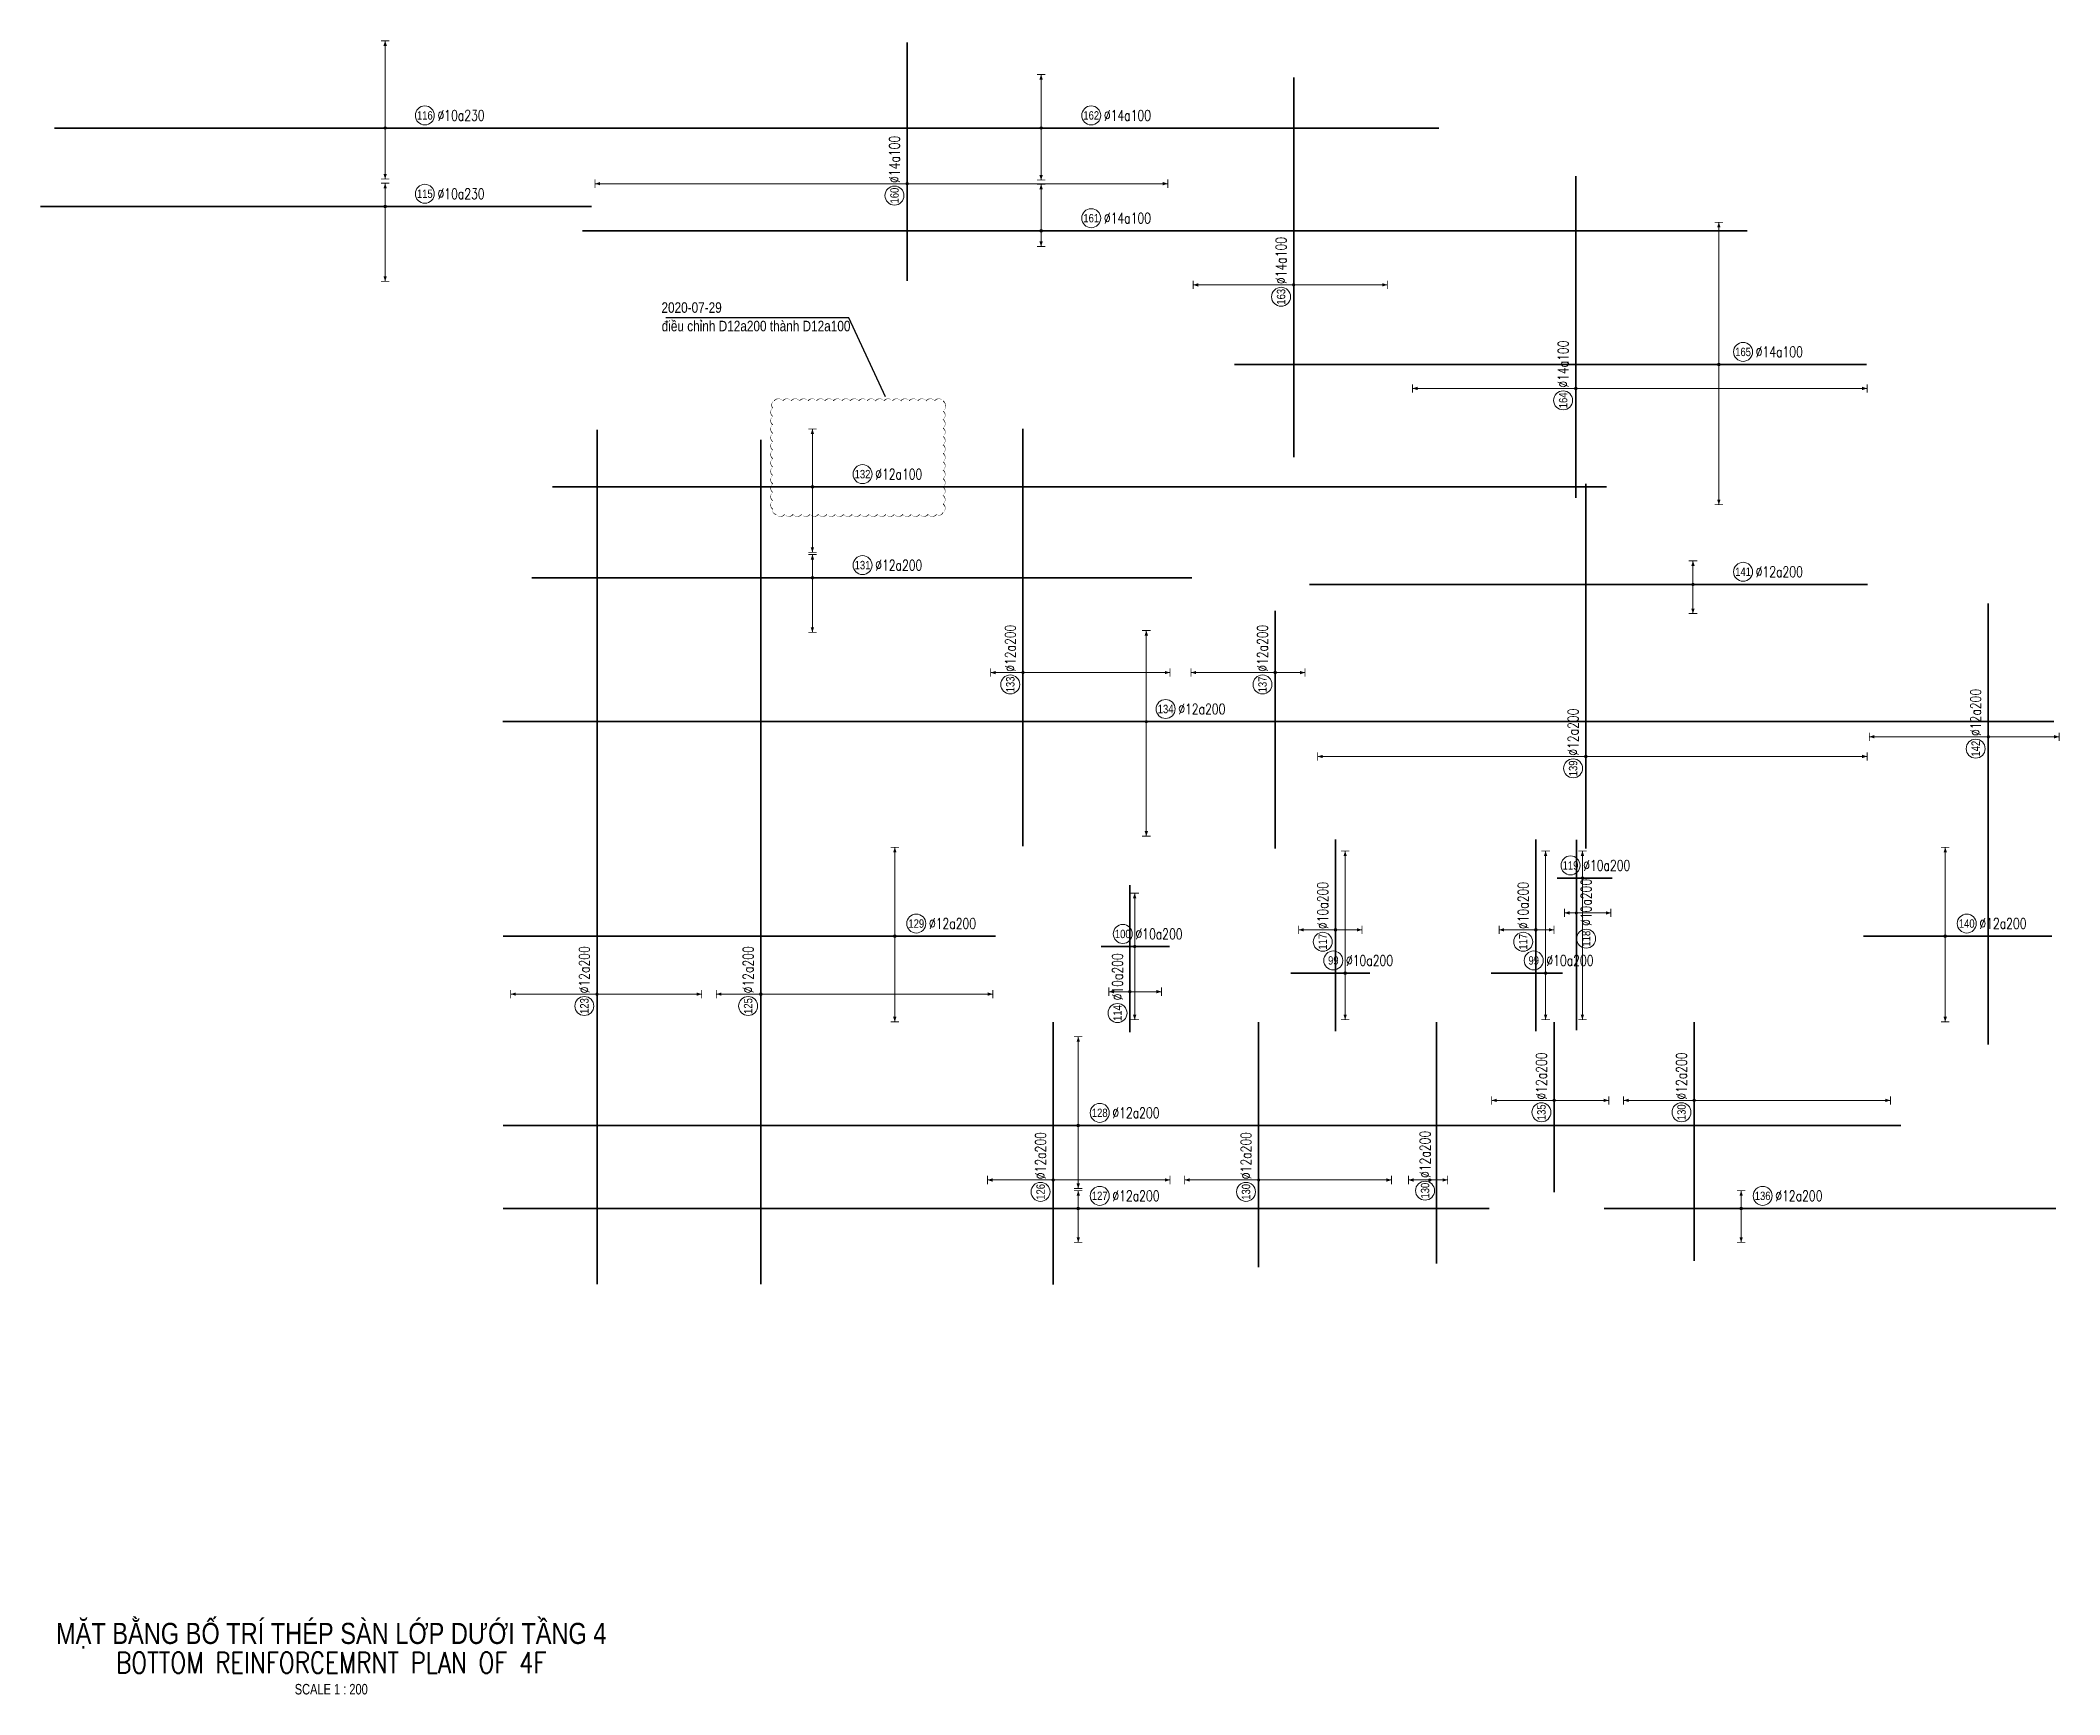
# Model space of a CAD drawing. Header units: millimetres. Extents: x -24156 to 1128921, y -12387 to 212709.
# Drawn here: x 346706 to 442420, y -12290 to 66120 of the extents above; entities that cross this region are included whole.
import ezdxf
from ezdxf.enums import TextEntityAlignment as Align

# ---------------------------------------------------------------- set-up
doc = ezdxf.new("R2010")
doc.units = ezdxf.units.MM
doc.header["$MEASUREMENT"] = 0
doc.layers.add('2020-07-29', color=1, linetype='Continuous', plot=False)
for name, color, linetype, lineweight in [('NDC_S_ANNO', 7, 'Continuous', 20), ('NDC_S_DIM', 1, 'Continuous', 9), ('NDC_S_ENG TITLE', 3, 'Continuous', 20), ('NDC_S_REBAR', 4, 'Continuous', 35), ('NDC_S_TEXT SYMBOL', 7, 'Continuous', 20), ('NDC_S_VN TEXT', 7, 'Continuous', 20), ('NDC_S_VN TITLE', 6, 'Continuous', 35)]:
    doc.layers.add(name, color=color, linetype=linetype, lineweight=lineweight)
doc.styles.add('ARIAL', font='arial.ttf', dxfattribs={"width": 0.8})
doc.styles.add('NDC_ANNO', font='', dxfattribs={"width": 0.8})
doc.styles.add('NDC_EN TXT', font='romans.shx', dxfattribs={"width": 0.8})
doc.styles.add('NDC_ROMANS', font='romans.shx', dxfattribs={"width": 0.8})
doc.styles.add('NDC_VIE TXT', font='arial.ttf', dxfattribs={"width": 0.8})
doc.styles.get('NDC_ANNO').set_extended_font_data('Dotum')

msp = doc.modelspace()

# ---------------------------------------------------------------- texts
at = {"layer": '2020-07-29', "style": 'NDC_VIE TXT', "width": 0.8}
for s, p in [('2020-07-29 ', (376146.1, 53206)), ('điều chỉnh D12a200 thành D12a100', (376156.7, 52330))]:
    msp.add_text(s, height=500, dxfattribs=at).set_placement(p)

# ---------------------------------------------------------------- blocks, each defined once
blk = doc.blocks.new('*U86')
h = blk.add_hatch(color=6)
edge = h.paths.add_edge_path()
edge.add_arc((-2.99, 0), 0.3, 0, 360)
at = {"layer": 'NDC_S_DIM', "color": 8}
for q in [(-2.99, 4.24), (-2.99, -8.01)]:
    blk.add_line((-2.99, 0), q, dxfattribs=at)
for points in [[(-3.99, 4.24, 0.2, 0.2, 0), (-1.99, 4.24, 0, 0, 0)], [(-3.99, -8.01, 0.2, 0.2, 0), (-1.99, -8.01, 0, 0, 0)]]:
    blk.add_lwpolyline(points, format="xyseb", dxfattribs=at)
at = {"layer": 'NDC_S_DIM'}
blk.add_circle((2.1, 3), 2.25, dxfattribs=at)
at = {"layer": 'NDC_S_DIM', "color": 6}
blk.add_circle((-2.99, 0), 0.3, dxfattribs=at)
at = {"layer": 'NDC_S_DIM', "color": 8}
for points in [[(-3.39, 3.04), (-2.99, 4.24), (-2.59, 3.04)], [(-3.39, -6.81), (-2.99, -8.01), (-2.59, -6.81)]]:
    blk.add_solid(points, dxfattribs=at)
at = {"layer": 'NDC_S_REBAR'}
for p, q in [((0, 0), (-139.3, 0)), ((-139.3, 0), (-139.3, 0)), ((0, 0), (94.4, 0)), ((94.4, 0), (94.4, 0)), ((94.4, 0), (94.4, 0)), ((-139.3, 0), (-139.3, 0))]:
    blk.add_line(p, q, dxfattribs=at)
at = {"layer": 'NDC_S_VN TEXT', "style": 'ARIAL', "width": 0.8}
blk.add_attdef('KHT', text='', height=2, dxfattribs=at).set_placement((2.1, 3), align=Align.MIDDLE_CENTER)
at = {"layer": 'NDC_S_VN TEXT', "color": 3, "style": 'NDC_ROMANS', "width": 0.75}
blk.add_attdef('DKT', (5.1, 1.75), '', height=2.5, dxfattribs=at)
blk = doc.blocks.new('*U85')
h = blk.add_hatch(color=6)
edge = h.paths.add_edge_path()
edge.add_arc((-2.99, 0), 0.3, 0, 360)
at = {"layer": 'NDC_S_DIM', "color": 8}
for q in [(-2.99, 4.24), (-2.99, -8.01)]:
    blk.add_line((-2.99, 0), q, dxfattribs=at)
for points in [[(-3.99, 4.24, 0.2, 0.2, 0), (-1.99, 4.24, 0, 0, 0)], [(-3.99, -8.01, 0.2, 0.2, 0), (-1.99, -8.01, 0, 0, 0)]]:
    blk.add_lwpolyline(points, format="xyseb", dxfattribs=at)
at = {"layer": 'NDC_S_DIM'}
blk.add_circle((2.1, 3), 2.25, dxfattribs=at)
at = {"layer": 'NDC_S_DIM', "color": 6}
blk.add_circle((-2.99, 0), 0.3, dxfattribs=at)
at = {"layer": 'NDC_S_DIM', "color": 8}
for points in [[(-3.39, 3.04), (-2.99, 4.24), (-2.59, 3.04)], [(-3.39, -6.81), (-2.99, -8.01), (-2.59, -6.81)]]:
    blk.add_solid(points, dxfattribs=at)
at = {"layer": 'NDC_S_REBAR'}
for p, q in [((0, 0), (-35.44, 0)), ((-35.44, 0), (-35.44, 0)), ((0, 0), (60.98, 0)), ((60.98, 0), (60.98, 0)), ((60.98, 0), (71.58, 0)), ((-35.44, 0), (-35.44, 0))]:
    blk.add_line(p, q, dxfattribs=at)
at = {"layer": 'NDC_S_VN TEXT', "style": 'ARIAL', "width": 0.8}
blk.add_attdef('KHT', text='', height=2, dxfattribs=at).set_placement((2.1, 3), align=Align.MIDDLE_CENTER)
at = {"layer": 'NDC_S_VN TEXT', "color": 3, "style": 'NDC_ROMANS', "width": 0.75}
blk.add_attdef('DKT', (5.1, 1.75), '', height=2.5, dxfattribs=at)
blk = doc.blocks.new('*U84')
h = blk.add_hatch(color=6)
edge = h.paths.add_edge_path()
edge.add_arc((-2.99, 0), 0.3, 0, 360)
at = {"layer": 'NDC_S_DIM', "color": 8}
for q in [(-2.99, 21.07), (-2.99, -14.93)]:
    blk.add_line((-2.99, 0), q, dxfattribs=at)
for points in [[(-3.99, 21.07, 0.2, 0.2, 0), (-1.99, 21.07, 0, 0, 0)], [(-3.99, -14.93, 0.2, 0.2, 0), (-1.99, -14.93, 0, 0, 0)]]:
    blk.add_lwpolyline(points, format="xyseb", dxfattribs=at)
at = {"layer": 'NDC_S_DIM'}
blk.add_circle((2.1, 3), 2.25, dxfattribs=at)
at = {"layer": 'NDC_S_DIM', "color": 6}
blk.add_circle((-2.99, 0), 0.3, dxfattribs=at)
at = {"layer": 'NDC_S_DIM', "color": 8}
for points in [[(-3.39, 19.87), (-2.99, 21.07), (-2.59, 19.87)], [(-3.39, -13.73), (-2.99, -14.93), (-2.59, -13.73)]]:
    blk.add_solid(points, dxfattribs=at)
at = {"layer": 'NDC_S_REBAR'}
for p, q in [((0, 0), (-139.3, 0)), ((-139.3, 0), (-139.3, 0)), ((0, 0), (192, 0)), ((192, 0), (192, 0)), ((192, 0), (192, 0)), ((-139.3, 0), (-139.3, 0))]:
    blk.add_line(p, q, dxfattribs=at)
at = {"layer": 'NDC_S_VN TEXT', "style": 'ARIAL', "width": 0.8}
blk.add_attdef('KHT', text='', height=2, dxfattribs=at).set_placement((2.1, 3), align=Align.MIDDLE_CENTER)
at = {"layer": 'NDC_S_VN TEXT', "color": 3, "style": 'NDC_ROMANS', "width": 0.75}
blk.add_attdef('DKT', (5.1, 1.75), '', height=2.5, dxfattribs=at)
blk = doc.blocks.new('*U83')
h = blk.add_hatch(color=6)
edge = h.paths.add_edge_path()
edge.add_arc((-2.99, 0), 0.3, 0, 360)
at = {"layer": 'NDC_S_DIM', "color": 8}
for q in [(-2.99, 21.07), (-2.99, -20.29)]:
    blk.add_line((-2.99, 0), q, dxfattribs=at)
for points in [[(-3.99, 21.07, 0.2, 0.2, 0), (-1.99, 21.07, 0, 0, 0)], [(-3.99, -20.29, 0.2, 0.2, 0), (-1.99, -20.29, 0, 0, 0)]]:
    blk.add_lwpolyline(points, format="xyseb", dxfattribs=at)
at = {"layer": 'NDC_S_DIM'}
blk.add_circle((2.1, 3), 2.25, dxfattribs=at)
at = {"layer": 'NDC_S_DIM', "color": 6}
blk.add_circle((-2.99, 0), 0.3, dxfattribs=at)
at = {"layer": 'NDC_S_DIM', "color": 8}
for points in [[(-3.39, 19.87), (-2.99, 21.07), (-2.59, 19.87)], [(-3.39, -19.09), (-2.99, -20.29), (-2.59, -19.09)]]:
    blk.add_solid(points, dxfattribs=at)
at = {"layer": 'NDC_S_REBAR'}
for p, q in [((0, 0), (-95.85, 0)), ((-95.85, 0), (-95.85, 0)), ((0, 0), (20.87, 0)), ((20.87, 0), (20.87, 0)), ((20.87, 0), (20.87, 0)), ((-95.85, 0), (-95.85, 0))]:
    blk.add_line(p, q, dxfattribs=at)
at = {"layer": 'NDC_S_VN TEXT', "style": 'ARIAL', "width": 0.8}
blk.add_attdef('KHT', text='', height=2, dxfattribs=at).set_placement((2.1, 3), align=Align.MIDDLE_CENTER)
at = {"layer": 'NDC_S_VN TEXT', "color": 3, "style": 'NDC_ROMANS', "width": 0.75}
blk.add_attdef('DKT', (5.1, 1.75), '', height=2.5, dxfattribs=at)
blk = doc.blocks.new('*U82')
h = blk.add_hatch(color=6)
edge = h.paths.add_edge_path()
edge.add_arc((-2.99, 0), 0.3, 0, 360)
at = {"layer": 'NDC_S_DIM', "color": 8}
for q in [(-2.99, 21.07), (-2.99, -20.29)]:
    blk.add_line((-2.99, 0), q, dxfattribs=at)
for points in [[(-3.99, 21.07, 0.2, 0.2, 0), (-1.99, 21.07, 0, 0, 0)], [(-3.99, -20.29, 0.2, 0.2, 0), (-1.99, -20.29, 0, 0, 0)]]:
    blk.add_lwpolyline(points, format="xyseb", dxfattribs=at)
at = {"layer": 'NDC_S_DIM'}
blk.add_circle((2.1, 3), 2.25, dxfattribs=at)
at = {"layer": 'NDC_S_DIM', "color": 6}
blk.add_circle((-2.99, 0), 0.3, dxfattribs=at)
at = {"layer": 'NDC_S_DIM', "color": 8}
for points in [[(-3.39, 19.87), (-2.99, 21.07), (-2.59, 19.87)], [(-3.39, -19.09), (-2.99, -20.29), (-2.59, -19.09)]]:
    blk.add_solid(points, dxfattribs=at)
at = {"layer": 'NDC_S_REBAR'}
for p, q in [((0, 0), (-22.33, 0)), ((-22.33, 0), (-22.33, 0)), ((0, 0), (22.31, 0)), ((22.31, 0), (22.31, 0)), ((22.31, 0), (22.31, 0)), ((-22.33, 0), (-22.33, 0))]:
    blk.add_line(p, q, dxfattribs=at)
at = {"layer": 'NDC_S_VN TEXT', "style": 'ARIAL', "width": 0.8}
blk.add_attdef('KHT', text='', height=2, dxfattribs=at).set_placement((2.1, 3), align=Align.MIDDLE_CENTER)
at = {"layer": 'NDC_S_VN TEXT', "color": 3, "style": 'NDC_ROMANS', "width": 0.75}
blk.add_attdef('DKT', (5.1, 1.75), '', height=2.5, dxfattribs=at)
blk = doc.blocks.new('*U81')
h = blk.add_hatch(color=6)
edge = h.paths.add_edge_path()
edge.add_arc((-2.48, 0), 0.3, 0, 360)
at = {"layer": 'NDC_S_DIM', "color": 8}
for q in [(-2.48, 21.61), (-2.48, -27.14)]:
    blk.add_line((-2.48, 0), q, dxfattribs=at)
for points in [[(-3.48, 21.61, 0.2, 0.2, 0), (-1.48, 21.61, 0, 0, 0)], [(-3.48, -27.14, 0.2, 0.2, 0), (-1.48, -27.14, 0, 0, 0)]]:
    blk.add_lwpolyline(points, format="xyseb", dxfattribs=at)
at = {"layer": 'NDC_S_DIM'}
blk.add_circle((2.1, 3), 2.25, dxfattribs=at)
at = {"layer": 'NDC_S_DIM', "color": 6}
blk.add_circle((-2.48, 0), 0.3, dxfattribs=at)
at = {"layer": 'NDC_S_DIM', "color": 8}
for points in [[(-2.88, 20.41), (-2.48, 21.61), (-2.08, 20.41)], [(-2.88, -25.94), (-2.48, -27.14), (-2.08, -25.94)]]:
    blk.add_solid(points, dxfattribs=at)
at = {"layer": 'NDC_S_REBAR'}
for p, q in [((0, 0), (-155.02, 0)), ((-155.02, 0), (-155.02, 0)), ((0, 0), (212.62, 0)), ((212.62, 0), (212.62, 0)), ((212.62, 0), (212.62, 0)), ((-155.02, 0), (-155.02, 0))]:
    blk.add_line(p, q, dxfattribs=at)
at = {"layer": 'NDC_S_VN TEXT', "style": 'ARIAL', "width": 0.8}
blk.add_attdef('KHT', text='', height=2, dxfattribs=at).set_placement((2.1, 3), align=Align.MIDDLE_CENTER)
at = {"layer": 'NDC_S_VN TEXT', "color": 3, "style": 'NDC_ROMANS', "width": 0.75}
blk.add_attdef('DKT', (5.1, 1.75), '', height=2.5, dxfattribs=at)
blk = doc.blocks.new('*U80')
h = blk.add_hatch(color=6)
edge = h.paths.add_edge_path()
edge.add_arc((-2.48, 0), 0.3, 0, 360)
at = {"layer": 'NDC_S_DIM', "color": 8}
for q in [(-2.48, 5.51), (-2.48, -12.95)]:
    blk.add_line((-2.48, 0), q, dxfattribs=at)
for points in [[(-3.48, 5.51, 0.2, 0.2, 0), (-1.48, 5.51, 0, 0, 0)], [(-3.48, -12.95, 0.2, 0.2, 0), (-1.48, -12.95, 0, 0, 0)]]:
    blk.add_lwpolyline(points, format="xyseb", dxfattribs=at)
at = {"layer": 'NDC_S_DIM'}
blk.add_circle((9.4, 3), 2.25, dxfattribs=at)
at = {"layer": 'NDC_S_DIM', "color": 6}
blk.add_circle((-2.48, 0), 0.3, dxfattribs=at)
at = {"layer": 'NDC_S_DIM', "color": 8}
for points in [[(-2.88, 4.31), (-2.48, 5.51), (-2.08, 4.31)], [(-2.88, -11.75), (-2.48, -12.95), (-2.08, -11.75)]]:
    blk.add_solid(points, dxfattribs=at)
at = {"layer": 'NDC_S_REBAR'}
for p, q in [((0, 0), (-68.94, 0)), ((-68.94, 0), (-68.94, 0)), ((0, 0), (87.44, 0)), ((87.44, 0), (87.44, 0)), ((87.44, 0), (87.44, 0)), ((-68.94, 0), (-68.94, 0))]:
    blk.add_line(p, q, dxfattribs=at)
at = {"layer": 'NDC_S_VN TEXT', "style": 'ARIAL', "width": 0.8}
blk.add_attdef('KHT', text='', height=2, dxfattribs=at).set_placement((9.4, 3), align=Align.MIDDLE_CENTER)
at = {"layer": 'NDC_S_VN TEXT', "color": 3, "style": 'NDC_ROMANS', "width": 0.75}
blk.add_attdef('DKT', (12.4, 1.75), '', height=2.5, dxfattribs=at)
blk = doc.blocks.new('*U79')
h = blk.add_hatch(color=6)
edge = h.paths.add_edge_path()
edge.add_arc((-2.48, 0), 0.3, 0, 360)
at = {"layer": 'NDC_S_DIM', "color": 8}
for q in [(-2.48, 5.59), (-2.48, -6.91)]:
    blk.add_line((-2.48, 0), q, dxfattribs=at)
for points in [[(-3.48, 5.59, 0.2, 0.2, 0), (-1.48, 5.59, 0, 0, 0)], [(-3.48, -6.91, 0.2, 0.2, 0), (-1.48, -6.91, 0, 0, 0)]]:
    blk.add_lwpolyline(points, format="xyseb", dxfattribs=at)
at = {"layer": 'NDC_S_DIM'}
blk.add_circle((9.4, 3), 2.25, dxfattribs=at)
at = {"layer": 'NDC_S_DIM', "color": 6}
blk.add_circle((-2.48, 0), 0.3, dxfattribs=at)
at = {"layer": 'NDC_S_DIM', "color": 8}
for points in [[(-2.88, 4.39), (-2.48, 5.59), (-2.08, 4.39)], [(-2.88, -5.71), (-2.48, -6.91), (-2.08, -5.71)]]:
    blk.add_solid(points, dxfattribs=at)
at = {"layer": 'NDC_S_REBAR'}
for p, q in [((0, 0), (-93.37, 0)), ((-93.37, 0), (-93.37, 0)), ((0, 0), (38.9, 0)), ((38.9, 0), (38.9, 0)), ((38.9, 0), (38.9, 0)), ((-93.37, 0), (-93.37, 0))]:
    blk.add_line(p, q, dxfattribs=at)
at = {"layer": 'NDC_S_VN TEXT', "style": 'ARIAL', "width": 0.8}
blk.add_attdef('KHT', text='', height=2, dxfattribs=at).set_placement((9.4, 3), align=Align.MIDDLE_CENTER)
at = {"layer": 'NDC_S_VN TEXT', "color": 3, "style": 'NDC_ROMANS', "width": 0.75}
blk.add_attdef('DKT', (12.4, 1.75), '', height=2.5, dxfattribs=at)
blk = doc.blocks.new('*U78')
h = blk.add_hatch(color=6)
edge = h.paths.add_edge_path()
edge.add_arc((3.66, 0), 0.3, 0, 360)
at = {"layer": 'NDC_S_DIM', "color": 8}
for q in [(3.66, 33.71), (3.66, -33.21)]:
    blk.add_line((3.66, 0), q, dxfattribs=at)
for points in [[(2.66, 33.71, 0.2, 0.2, 0), (4.66, 33.71, 0, 0, 0)], [(2.66, -33.21, 0.2, 0.2, 0), (4.66, -33.21, 0, 0, 0)]]:
    blk.add_lwpolyline(points, format="xyseb", dxfattribs=at)
at = {"layer": 'NDC_S_DIM'}
blk.add_circle((9.4, 3), 2.25, dxfattribs=at)
at = {"layer": 'NDC_S_DIM', "color": 6}
blk.add_circle((3.66, 0), 0.3, dxfattribs=at)
at = {"layer": 'NDC_S_DIM', "color": 8}
for points in [[(3.26, 32.51), (3.66, 33.71), (4.06, 32.51)], [(3.26, -32.01), (3.66, -33.21), (4.06, -32.01)]]:
    blk.add_solid(points, dxfattribs=at)
at = {"layer": 'NDC_S_REBAR'}
for p, q in [((0, 0), (-111.11, 0)), ((-111.11, 0), (-111.11, 0)), ((0, 0), (38.63, 0)), ((38.63, 0), (38.63, 0)), ((38.63, 0), (38.63, 0)), ((-111.11, 0), (-111.11, 0))]:
    blk.add_line(p, q, dxfattribs=at)
at = {"layer": 'NDC_S_VN TEXT', "style": 'ARIAL', "width": 0.8}
blk.add_attdef('KHT', text='', height=2, dxfattribs=at).set_placement((9.4, 3), align=Align.MIDDLE_CENTER)
at = {"layer": 'NDC_S_VN TEXT', "color": 3, "style": 'NDC_ROMANS', "width": 0.75}
blk.add_attdef('DKT', (12.4, 1.75), '', height=2.5, dxfattribs=at)
blk = doc.blocks.new('*U77')
h = blk.add_hatch(color=6)
edge = h.paths.add_edge_path()
edge.add_arc((-2.48, 0), 0.3, 0, 360)
at = {"layer": 'NDC_S_DIM', "color": 8}
for q in [(-2.48, 11.04), (-2.48, -3.71)]:
    blk.add_line((-2.48, 0), q, dxfattribs=at)
for points in [[(-3.48, 11.04, 0.2, 0.2, 0), (-1.48, 11.04, 0, 0, 0)], [(-3.48, -3.71, 0.2, 0.2, 0), (-1.48, -3.71, 0, 0, 0)]]:
    blk.add_lwpolyline(points, format="xyseb", dxfattribs=at)
at = {"layer": 'NDC_S_DIM'}
blk.add_circle((9.4, 3), 2.25, dxfattribs=at)
at = {"layer": 'NDC_S_DIM', "color": 6}
blk.add_circle((-2.48, 0), 0.3, dxfattribs=at)
at = {"layer": 'NDC_S_DIM', "color": 8}
for points in [[(-2.88, 9.84), (-2.48, 11.04), (-2.08, 9.84)], [(-2.88, -2.51), (-2.48, -3.71), (-2.08, -2.51)]]:
    blk.add_solid(points, dxfattribs=at)
at = {"layer": 'NDC_S_REBAR'}
for p, q in [((0, 0), (-111.21, 0)), ((-111.21, 0), (-111.21, 0)), ((0, 0), (164.82, 0)), ((164.82, 0), (164.82, 0)), ((164.82, 0), (164.82, 0)), ((-111.21, 0), (-111.21, 0))]:
    blk.add_line(p, q, dxfattribs=at)
at = {"layer": 'NDC_S_VN TEXT', "style": 'ARIAL', "width": 0.8}
blk.add_attdef('KHT', text='', height=2, dxfattribs=at).set_placement((9.4, 3), align=Align.MIDDLE_CENTER)
at = {"layer": 'NDC_S_VN TEXT', "color": 3, "style": 'NDC_ROMANS', "width": 0.75}
blk.add_attdef('DKT', (12.4, 1.75), '', height=2.5, dxfattribs=at)
blk = doc.blocks.new('*U76')
h = blk.add_hatch(color=6)
edge = h.paths.add_edge_path()
edge.add_arc((-2.48, 0), 0.3, 0, 360)
at = {"layer": 'NDC_S_DIM', "color": 8}
for q in [(-2.48, 12.68), (-2.48, -12.32)]:
    blk.add_line((-2.48, 0), q, dxfattribs=at)
for points in [[(-3.48, 12.68, 0.2, 0.2, 0), (-1.48, 12.68, 0, 0, 0)], [(-3.48, -12.32, 0.2, 0.2, 0), (-1.48, -12.32, 0, 0, 0)]]:
    blk.add_lwpolyline(points, format="xyseb", dxfattribs=at)
at = {"layer": 'NDC_S_DIM'}
blk.add_circle((9.4, 3), 2.25, dxfattribs=at)
at = {"layer": 'NDC_S_DIM', "color": 6}
blk.add_circle((-2.48, 0), 0.3, dxfattribs=at)
at = {"layer": 'NDC_S_DIM', "color": 8}
for points in [[(-2.88, 11.48), (-2.48, 12.68), (-2.08, 11.48)], [(-2.88, -11.12), (-2.48, -12.32), (-2.08, -11.12)]]:
    blk.add_solid(points, dxfattribs=at)
at = {"layer": 'NDC_S_REBAR'}
for p, q in [((0, 0), (-111.42, 0)), ((-111.42, 0), (-111.42, 0)), ((0, 0), (91.81, 0)), ((91.81, 0), (91.81, 0)), ((91.81, 0), (91.81, 0)), ((-111.42, 0), (-111.42, 0))]:
    blk.add_line(p, q, dxfattribs=at)
at = {"layer": 'NDC_S_VN TEXT', "style": 'ARIAL', "width": 0.8}
blk.add_attdef('KHT', text='', height=2, dxfattribs=at).set_placement((9.4, 3), align=Align.MIDDLE_CENTER)
at = {"layer": 'NDC_S_VN TEXT', "color": 3, "style": 'NDC_ROMANS', "width": 0.75}
blk.add_attdef('DKT', (12.4, 1.75), '', height=2.5, dxfattribs=at)
blk = doc.blocks.new('*U75')
h = blk.add_hatch(color=6)
edge = h.paths.add_edge_path()
edge.add_arc((0, 0), 0.3, 0, 360)
at = {"layer": 'NDC_S_DIM', "color": 8}
for q in [(0, 20.68), (0, -12.07)]:
    blk.add_line((0, 0), q, dxfattribs=at)
for points in [[(-1, 20.68, 0.2, 0.2, 0), (1, 20.68, 0, 0, 0)], [(-1, -12.07, 0.2, 0.2, 0), (1, -12.07, 0, 0, 0)]]:
    blk.add_lwpolyline(points, format="xyseb", dxfattribs=at)
at = {"layer": 'NDC_S_DIM'}
blk.add_circle((9.4, 3), 2.25, dxfattribs=at)
at = {"layer": 'NDC_S_DIM', "color": 6}
blk.add_circle((0, 0), 0.3, dxfattribs=at)
at = {"layer": 'NDC_S_DIM', "color": 8}
for points in [[(-0.4, 19.48), (0, 20.68), (0.4, 19.48)], [(-0.4, -10.87), (0, -12.07), (0.4, -10.87)]]:
    blk.add_solid(points, dxfattribs=at)
at = {"layer": 'NDC_S_REBAR'}
for p, q in [((0, 0), (-78.36, 0)), ((-78.36, 0), (-78.36, 0)), ((0, 0), (45.75, 0)), ((45.75, 0), (45.75, 0)), ((45.75, 0), (47.27, 0)), ((-78.36, 0), (-78.36, 0))]:
    blk.add_line(p, q, dxfattribs=at)
at = {"layer": 'NDC_S_VN TEXT', "style": 'ARIAL', "width": 0.8}
blk.add_attdef('KHT', text='', height=2, dxfattribs=at).set_placement((9.4, 3), align=Align.MIDDLE_CENTER)
at = {"layer": 'NDC_S_VN TEXT', "color": 3, "style": 'NDC_ROMANS', "width": 0.75}
blk.add_attdef('DKT', (12.4, 1.75), '', height=2.5, dxfattribs=at)
blk = doc.blocks.new('*U72')
h = blk.add_hatch(color=6)
edge = h.paths.add_edge_path()
edge.add_arc((0, 0), 0.3, 0, 360)
at = {"layer": 'NDC_S_DIM', "color": 8}
for q in [(0, 73.96), (0, -61.79)]:
    blk.add_line((0, 0), q, dxfattribs=at)
for points in [[(-1, 73.96, 0.2, 0.2, 0), (1, 73.96, 0, 0, 0)], [(-1, -61.79, 0.2, 0.2, 0), (1, -61.79, 0, 0, 0)]]:
    blk.add_lwpolyline(points, format="xyseb", dxfattribs=at)
at = {"layer": 'NDC_S_DIM'}
blk.add_circle((-2.82, 3), 2.25, dxfattribs=at)
at = {"layer": 'NDC_S_DIM', "color": 6}
blk.add_circle((0, 0), 0.3, dxfattribs=at)
at = {"layer": 'NDC_S_DIM', "color": 8}
for points in [[(-0.4, 72.76), (0, 73.96), (0.4, 72.76)], [(-0.4, -60.59), (0, -61.79), (0.4, -60.59)]]:
    blk.add_solid(points, dxfattribs=at)
at = {"layer": 'NDC_S_REBAR'}
for p, q in [((0, 0), (-23.04, 0)), ((-23.04, 0), (-23.04, 0)), ((0, 0), (33.44, 0)), ((33.44, 0), (33.44, 0)), ((33.44, 0), (33.44, 0)), ((-23.04, 0), (-23.04, 0))]:
    blk.add_line(p, q, dxfattribs=at)
at = {"layer": 'NDC_S_VN TEXT', "style": 'ARIAL', "width": 0.8}
blk.add_attdef('KHT', text='', height=2, dxfattribs=at).set_placement((-2.82, 3), align=Align.MIDDLE_CENTER)
at = {"layer": 'NDC_S_VN TEXT', "color": 3, "style": 'NDC_ROMANS', "width": 0.75}
blk.add_attdef('DKT', (0.18, 1.75), '', height=2.5, dxfattribs=at)
blk = doc.blocks.new('*U71')
h = blk.add_hatch(color=6)
edge = h.paths.add_edge_path()
edge.add_arc((0, 0), 0.3, 0, 360)
at = {"layer": 'NDC_S_DIM', "color": 8}
for q in [(0, 20.45), (0, -24.8)]:
    blk.add_line((0, 0), q, dxfattribs=at)
for points in [[(-1, 20.45, 0.2, 0.2, 0), (1, 20.45, 0, 0, 0)], [(-1, -24.8, 0.2, 0.2, 0), (1, -24.8, 0, 0, 0)]]:
    blk.add_lwpolyline(points, format="xyseb", dxfattribs=at)
at = {"layer": 'NDC_S_DIM'}
blk.add_circle((-2.82, 3), 2.25, dxfattribs=at)
at = {"layer": 'NDC_S_DIM', "color": 6}
blk.add_circle((0, 0), 0.3, dxfattribs=at)
at = {"layer": 'NDC_S_DIM', "color": 8}
for points in [[(-0.4, 19.25), (0, 20.45), (0.4, 19.25)], [(-0.4, -23.6), (0, -24.8), (0.4, -23.6)]]:
    blk.add_solid(points, dxfattribs=at)
at = {"layer": 'NDC_S_REBAR'}
for p, q in [((0, 0), (-68.72, 0)), ((-68.72, 0), (-68.72, 0)), ((0, 0), (133.73, 0)), ((133.73, 0), (133.73, 0)), ((133.73, 0), (133.73, 0)), ((-68.72, 0), (-68.72, 0))]:
    blk.add_line(p, q, dxfattribs=at)
at = {"layer": 'NDC_S_VN TEXT', "style": 'ARIAL', "width": 0.8}
blk.add_attdef('KHT', text='', height=2, dxfattribs=at).set_placement((-2.82, 3), align=Align.MIDDLE_CENTER)
at = {"layer": 'NDC_S_VN TEXT', "color": 3, "style": 'NDC_ROMANS', "width": 0.75}
blk.add_attdef('DKT', (0.18, 1.75), '', height=2.5, dxfattribs=at)
blk = doc.blocks.new('*U70')
h = blk.add_hatch(color=6)
edge = h.paths.add_edge_path()
edge.add_arc((0, 0), 0.3, 0, 360)
at = {"layer": 'NDC_S_DIM', "color": 8}
for q in [(0, 10.52), (0, -54.98)]:
    blk.add_line((0, 0), q, dxfattribs=at)
for points in [[(-1, 10.52, 0.2, 0.2, 0), (1, 10.52, 0, 0, 0)], [(-1, -54.98, 0.2, 0.2, 0), (1, -54.98, 0, 0, 0)]]:
    blk.add_lwpolyline(points, format="xyseb", dxfattribs=at)
at = {"layer": 'NDC_S_DIM'}
blk.add_circle((-2.82, 3), 2.25, dxfattribs=at)
at = {"layer": 'NDC_S_DIM', "color": 6}
blk.add_circle((0, 0), 0.3, dxfattribs=at)
at = {"layer": 'NDC_S_DIM', "color": 8}
for points in [[(-0.4, 9.32), (0, 10.52), (0.4, 9.32)], [(-0.4, -53.78), (0, -54.98), (0.4, -53.78)]]:
    blk.add_solid(points, dxfattribs=at)
at = {"layer": 'NDC_S_REBAR'}
for p, q in [((0, 0), (-68.75, 0)), ((-68.75, 0), (-68.75, 0)), ((0, 0), (131.38, 0)), ((131.38, 0), (131.38, 0)), ((131.38, 0), (131.38, 0)), ((-68.75, 0), (-68.75, 0))]:
    blk.add_line(p, q, dxfattribs=at)
at = {"layer": 'NDC_S_VN TEXT', "style": 'ARIAL', "width": 0.8}
blk.add_attdef('KHT', text='', height=2, dxfattribs=at).set_placement((-2.82, 3), align=Align.MIDDLE_CENTER)
at = {"layer": 'NDC_S_VN TEXT', "color": 3, "style": 'NDC_ROMANS', "width": 0.75}
blk.add_attdef('DKT', (0.18, 1.75), '', height=2.5, dxfattribs=at)
blk = doc.blocks.new('*U69')
h = blk.add_hatch(color=6)
edge = h.paths.add_edge_path()
edge.add_arc((0, 0), 0.3, 0, 360)
at = {"layer": 'NDC_S_DIM', "color": 8}
for q in [(0, 7.65), (0, -34.85)]:
    blk.add_line((0, 0), q, dxfattribs=at)
for points in [[(-1, 7.65, 0.2, 0.2, 0), (1, 7.65, 0, 0, 0)], [(-1, -34.85, 0.2, 0.2, 0), (1, -34.85, 0, 0, 0)]]:
    blk.add_lwpolyline(points, format="xyseb", dxfattribs=at)
at = {"layer": 'NDC_S_DIM'}
blk.add_circle((-2.82, 3), 2.25, dxfattribs=at)
at = {"layer": 'NDC_S_DIM', "color": 6}
blk.add_circle((0, 0), 0.3, dxfattribs=at)
at = {"layer": 'NDC_S_DIM', "color": 8}
for points in [[(-0.4, 6.45), (0, 7.65), (0.4, 6.45)], [(-0.4, -33.65), (0, -34.85), (0.4, -33.65)]]:
    blk.add_solid(points, dxfattribs=at)
at = {"layer": 'NDC_S_REBAR'}
for p, q in [((0, 0), (-41.18, 0)), ((-41.18, 0), (-41.18, 0)), ((0, 0), (57.78, 0)), ((57.78, 0), (57.78, 0)), ((57.78, 0), (57.78, 0)), ((-41.18, 0), (-41.18, 0))]:
    blk.add_line(p, q, dxfattribs=at)
at = {"layer": 'NDC_S_VN TEXT', "style": 'ARIAL', "width": 0.8}
blk.add_attdef('KHT', text='', height=2, dxfattribs=at).set_placement((-2.82, 3), align=Align.MIDDLE_CENTER)
at = {"layer": 'NDC_S_VN TEXT', "color": 3, "style": 'NDC_ROMANS', "width": 0.75}
blk.add_attdef('DKT', (0.18, 1.75), '', height=2.5, dxfattribs=at)
blk = doc.blocks.new('*U68')
h = blk.add_hatch(color=6)
edge = h.paths.add_edge_path()
edge.add_arc((0, 0), 0.3, 0, 360)
at = {"layer": 'NDC_S_DIM', "color": 8}
for q in [(0, 19.93), (0, -7.07)]:
    blk.add_line((0, 0), q, dxfattribs=at)
for points in [[(-1, 19.93, 0.2, 0.2, 0), (1, 19.93, 0, 0, 0)], [(-1, -7.07, 0.2, 0.2, 0), (1, -7.07, 0, 0, 0)]]:
    blk.add_lwpolyline(points, format="xyseb", dxfattribs=at)
at = {"layer": 'NDC_S_DIM'}
blk.add_circle((-2.82, 3), 2.25, dxfattribs=at)
at = {"layer": 'NDC_S_DIM', "color": 6}
blk.add_circle((0, 0), 0.3, dxfattribs=at)
at = {"layer": 'NDC_S_DIM', "color": 8}
for points in [[(-0.4, 18.73), (0, 19.93), (0.4, 18.73)], [(-0.4, -5.87), (0, -7.07), (0.4, -5.87)]]:
    blk.add_solid(points, dxfattribs=at)
at = {"layer": 'NDC_S_REBAR'}
for p, q in [((0, 0), (-41.68, 0)), ((-41.68, 0), (-41.68, 0)), ((0, 0), (14.62, 0)), ((14.62, 0), (14.62, 0)), ((14.62, 0), (14.62, 0)), ((-41.68, 0), (-41.68, 0))]:
    blk.add_line(p, q, dxfattribs=at)
at = {"layer": 'NDC_S_VN TEXT', "style": 'ARIAL', "width": 0.8}
blk.add_attdef('KHT', text='', height=2, dxfattribs=at).set_placement((-2.82, 3), align=Align.MIDDLE_CENTER)
at = {"layer": 'NDC_S_VN TEXT', "color": 3, "style": 'NDC_ROMANS', "width": 0.75}
blk.add_attdef('DKT', (0.18, 1.75), '', height=2.5, dxfattribs=at)
blk = doc.blocks.new('*U67')
h = blk.add_hatch(color=6)
edge = h.paths.add_edge_path()
edge.add_arc((0, 0), 0.3, 0, 360)
at = {"layer": 'NDC_S_DIM', "color": 8}
for q in [(0, 15.58), (0, -27.67)]:
    blk.add_line((0, 0), q, dxfattribs=at)
for points in [[(-1, 15.58, 0.2, 0.2, 0), (1, 15.58, 0, 0, 0)], [(-1, -27.67, 0.2, 0.2, 0), (1, -27.67, 0, 0, 0)]]:
    blk.add_lwpolyline(points, format="xyseb", dxfattribs=at)
at = {"layer": 'NDC_S_DIM'}
blk.add_circle((-2.82, 3), 2.25, dxfattribs=at)
at = {"layer": 'NDC_S_DIM', "color": 6}
blk.add_circle((0, 0), 0.3, dxfattribs=at)
at = {"layer": 'NDC_S_DIM', "color": 8}
for points in [[(-0.4, 14.38), (0, 15.58), (0.4, 14.38)], [(-0.4, -26.47), (0, -27.67), (0.4, -26.47)]]:
    blk.add_solid(points, dxfattribs=at)
at = {"layer": 'NDC_S_REBAR'}
for p, q in [((0, 0), (-24.75, 0)), ((-24.75, 0), (-24.75, 0)), ((0, 0), (37.38, 0)), ((37.38, 0), (37.38, 0)), ((37.38, 0), (37.38, 0)), ((-24.75, 0), (-24.75, 0))]:
    blk.add_line(p, q, dxfattribs=at)
at = {"layer": 'NDC_S_VN TEXT', "style": 'ARIAL', "width": 0.8}
blk.add_attdef('KHT', text='', height=2, dxfattribs=at).set_placement((-2.82, 3), align=Align.MIDDLE_CENTER)
at = {"layer": 'NDC_S_VN TEXT', "color": 3, "style": 'NDC_ROMANS', "width": 0.75}
blk.add_attdef('DKT', (0.18, 1.75), '', height=2.5, dxfattribs=at)
blk = doc.blocks.new('*U66')
h = blk.add_hatch(color=6)
edge = h.paths.add_edge_path()
edge.add_arc((0, 0), 0.3, 0, 360)
at = {"layer": 'NDC_S_DIM', "color": 8}
for q in [(0, 17.52), (0, -31.48)]:
    blk.add_line((0, 0), q, dxfattribs=at)
for points in [[(-1, 17.52, 0.2, 0.2, 0), (1, 17.52, 0, 0, 0)], [(-1, -31.48, 0.2, 0.2, 0), (1, -31.48, 0, 0, 0)]]:
    blk.add_lwpolyline(points, format="xyseb", dxfattribs=at)
at = {"layer": 'NDC_S_DIM'}
blk.add_circle((-2.82, 3), 2.25, dxfattribs=at)
at = {"layer": 'NDC_S_DIM', "color": 6}
blk.add_circle((0, 0), 0.3, dxfattribs=at)
at = {"layer": 'NDC_S_DIM', "color": 8}
for points in [[(-0.4, 16.32), (0, 17.52), (0.4, 16.32)], [(-0.4, -30.28), (0, -31.48), (0.4, -30.28)]]:
    blk.add_solid(points, dxfattribs=at)
at = {"layer": 'NDC_S_REBAR'}
for p, q in [((0, 0), (-20.67, 0)), ((-20.67, 0), (-20.67, 0)), ((0, 0), (37.38, 0)), ((37.38, 0), (37.38, 0)), ((37.38, 0), (37.38, 0)), ((-20.67, 0), (-20.67, 0))]:
    blk.add_line(p, q, dxfattribs=at)
at = {"layer": 'NDC_S_VN TEXT', "style": 'ARIAL', "width": 0.8}
blk.add_attdef('KHT', text='', height=2, dxfattribs=at).set_placement((-2.82, 3), align=Align.MIDDLE_CENTER)
at = {"layer": 'NDC_S_VN TEXT', "color": 3, "style": 'NDC_ROMANS', "width": 0.75}
blk.add_attdef('DKT', (0.18, 1.75), '', height=2.5, dxfattribs=at)
blk = doc.blocks.new('*U65')
h = blk.add_hatch(color=6)
edge = h.paths.add_edge_path()
edge.add_arc((0, 1.55), 0.3, 0, 360)
at = {"layer": 'NDC_S_DIM', "color": 8}
for q in [(0, 6.61), (0, -2.67)]:
    blk.add_line((0, 1.55), q, dxfattribs=at)
for points in [[(-1, 6.61, 0.2, 0.2, 0), (1, 6.61, 0, 0, 0)], [(-1, -2.67, 0.2, 0.2, 0), (1, -2.67, 0, 0, 0)]]:
    blk.add_lwpolyline(points, format="xyseb", dxfattribs=at)
at = {"layer": 'NDC_S_DIM'}
blk.add_circle((-2.53, 2.69), 2.25, dxfattribs=at)
at = {"layer": 'NDC_S_DIM', "color": 6}
blk.add_circle((0, 1.55), 0.3, dxfattribs=at)
at = {"layer": 'NDC_S_DIM', "color": 8}
for points in [[(-0.4, 5.41), (0, 6.61), (0.4, 5.41)], [(-0.4, -1.47), (0, -2.67), (0.4, -1.47)]]:
    blk.add_solid(points, dxfattribs=at)
at = {"layer": 'NDC_S_REBAR'}
for p, q in [((0, 0), (-19.77, 0)), ((-19.77, 0), (-19.77, 0)), ((0, 0), (37.38, 0)), ((37.38, 0), (37.38, 0)), ((37.38, 0), (37.38, 0)), ((-19.77, 0), (-19.77, 0))]:
    blk.add_line(p, q, dxfattribs=at)
at = {"layer": 'NDC_S_VN TEXT', "style": 'ARIAL', "width": 0.8}
blk.add_attdef('KHT', text='', height=2, dxfattribs=at).set_placement((-2.53, 2.69), align=Align.MIDDLE_CENTER)
at = {"layer": 'NDC_S_VN TEXT', "color": 3, "style": 'NDC_ROMANS', "width": 0.75}
blk.add_attdef('DKT', (0.47, 1.44), '', height=2.5, dxfattribs=at)
blk = doc.blocks.new('*U64')
h = blk.add_hatch(color=6)
edge = h.paths.add_edge_path()
edge.add_arc((0, 0), 0.3, 0, 360)
at = {"layer": 'NDC_S_DIM', "color": 8}
for q in [(0, 14.78), (0, -12.97)]:
    blk.add_line((0, 0), q, dxfattribs=at)
for points in [[(-1, 14.78, 0.2, 0.2, 0), (1, 14.78, 0, 0, 0)], [(-1, -12.97, 0.2, 0.2, 0), (1, -12.97, 0, 0, 0)]]:
    blk.add_lwpolyline(points, format="xyseb", dxfattribs=at)
at = {"layer": 'NDC_S_DIM'}
blk.add_circle((-2.82, 3), 2.25, dxfattribs=at)
at = {"layer": 'NDC_S_DIM', "color": 6}
blk.add_circle((0, 0), 0.3, dxfattribs=at)
at = {"layer": 'NDC_S_DIM', "color": 8}
for points in [[(-0.4, 13.58), (0, 14.78), (0.4, 13.58)], [(-0.4, -11.77), (0, -12.97), (0.4, -11.77)]]:
    blk.add_solid(points, dxfattribs=at)
at = {"layer": 'NDC_S_REBAR'}
for p, q in [((0, 0), (-21.78, 0)), ((-21.78, 0), (-21.78, 0)), ((0, 0), (18.52, 0)), ((18.52, 0), (18.52, 0)), ((18.52, 0), (18.52, 0)), ((-21.78, 0), (-21.78, 0))]:
    blk.add_line(p, q, dxfattribs=at)
at = {"layer": 'NDC_S_VN TEXT', "style": 'ARIAL', "width": 0.8}
blk.add_attdef('KHT', text='', height=2, dxfattribs=at).set_placement((-2.82, 3), align=Align.MIDDLE_CENTER)
at = {"layer": 'NDC_S_VN TEXT', "color": 3, "style": 'NDC_ROMANS', "width": 0.75}
blk.add_attdef('DKT', (0.18, 1.75), '', height=2.5, dxfattribs=at)
blk = doc.blocks.new('*U63')
h = blk.add_hatch(color=6)
edge = h.paths.add_edge_path()
edge.add_arc((0, 0), 0.3, 0, 360)
at = {"layer": 'NDC_S_DIM', "color": 8}
for q in [(0, 16.73), (0, -46.52)]:
    blk.add_line((0, 0), q, dxfattribs=at)
for points in [[(-1, 16.73, 0.2, 0.2, 0), (1, 16.73, 0, 0, 0)], [(-1, -46.52, 0.2, 0.2, 0), (1, -46.52, 0, 0, 0)]]:
    blk.add_lwpolyline(points, format="xyseb", dxfattribs=at)
at = {"layer": 'NDC_S_DIM'}
blk.add_circle((-2.82, 3), 2.25, dxfattribs=at)
at = {"layer": 'NDC_S_DIM', "color": 6}
blk.add_circle((0, 0), 0.3, dxfattribs=at)
at = {"layer": 'NDC_S_DIM', "color": 8}
for points in [[(-0.4, 15.53), (0, 16.73), (0.4, 15.53)], [(-0.4, -45.32), (0, -46.52), (0.4, -45.32)]]:
    blk.add_solid(points, dxfattribs=at)
at = {"layer": 'NDC_S_REBAR'}
for p, q in [((0, 0), (-38.05, 0)), ((-38.05, 0), (-38.05, 0)), ((0, 0), (18.52, 0)), ((18.52, 0), (18.52, 0)), ((18.52, 0), (18.52, 0)), ((-38.05, 0), (-38.05, 0))]:
    blk.add_line(p, q, dxfattribs=at)
at = {"layer": 'NDC_S_VN TEXT', "style": 'ARIAL', "width": 0.8}
blk.add_attdef('KHT', text='', height=2, dxfattribs=at).set_placement((-2.82, 3), align=Align.MIDDLE_CENTER)
at = {"layer": 'NDC_S_VN TEXT', "color": 3, "style": 'NDC_ROMANS', "width": 0.75}
blk.add_attdef('DKT', (0.18, 1.75), '', height=2.5, dxfattribs=at)
blk = doc.blocks.new('*U61')
h = blk.add_hatch(color=6)
edge = h.paths.add_edge_path()
edge.add_arc((0, 0), 0.3, 0, 360)
at = {"layer": 'NDC_S_DIM', "color": 8}
for q in [(0, 28.2), (0, -16.8)]:
    blk.add_line((0, 0), q, dxfattribs=at)
for points in [[(-1, 28.2, 0.2, 0.2, 0), (1, 28.2, 0, 0, 0)], [(-1, -16.8, 0.2, 0.2, 0), (1, -16.8, 0, 0, 0)]]:
    blk.add_lwpolyline(points, format="xyseb", dxfattribs=at)
at = {"layer": 'NDC_S_DIM'}
blk.add_circle((-2.82, 3), 2.25, dxfattribs=at)
at = {"layer": 'NDC_S_DIM', "color": 6}
blk.add_circle((0, 0), 0.3, dxfattribs=at)
at = {"layer": 'NDC_S_DIM', "color": 8}
for points in [[(-0.4, 27), (0, 28.2), (0.4, 27)], [(-0.4, -15.6), (0, -16.8), (0.4, -15.6)]]:
    blk.add_solid(points, dxfattribs=at)
at = {"layer": 'NDC_S_REBAR'}
for p, q in [((0, 0), (-72.96, 0)), ((-72.96, 0), (-72.96, 0)), ((0, 0), (31.59, 0)), ((31.59, 0), (31.59, 0)), ((31.59, 0), (31.59, 0)), ((-72.96, 0), (-72.96, 0))]:
    blk.add_line(p, q, dxfattribs=at)
at = {"layer": 'NDC_S_VN TEXT', "style": 'ARIAL', "width": 0.8}
blk.add_attdef('KHT', text='', height=2, dxfattribs=at).set_placement((-2.82, 3), align=Align.MIDDLE_CENTER)
at = {"layer": 'NDC_S_VN TEXT', "color": 3, "style": 'NDC_ROMANS', "width": 0.75}
blk.add_attdef('DKT', (0.18, 1.75), '', height=2.5, dxfattribs=at)
blk = doc.blocks.new('*U60')
h = blk.add_hatch(color=6)
edge = h.paths.add_edge_path()
edge.add_arc((0, 0), 0.3, 0, 360)
at = {"layer": 'NDC_S_DIM', "color": 8}
for q in [(0, 63.54), (0, -66.71)]:
    blk.add_line((0, 0), q, dxfattribs=at)
for points in [[(-1, 63.54, 0.2, 0.2, 0), (1, 63.54, 0, 0, 0)], [(-1, -66.71, 0.2, 0.2, 0), (1, -66.71, 0, 0, 0)]]:
    blk.add_lwpolyline(points, format="xyseb", dxfattribs=at)
at = {"layer": 'NDC_S_DIM'}
blk.add_circle((-2.82, 3), 2.25, dxfattribs=at)
at = {"layer": 'NDC_S_DIM', "color": 6}
blk.add_circle((0, 0), 0.3, dxfattribs=at)
at = {"layer": 'NDC_S_DIM', "color": 8}
for points in [[(-0.4, 62.34), (0, 63.54), (0.4, 62.34)], [(-0.4, -65.51), (0, -66.71), (0.4, -65.51)]]:
    blk.add_solid(points, dxfattribs=at)
at = {"layer": 'NDC_S_REBAR'}
for p, q in [((0, 0), (-21.79, 0)), ((-21.79, 0), (-21.79, 0)), ((0, 0), (64.63, 0)), ((64.63, 0), (64.63, 0)), ((64.63, 0), (64.63, 0)), ((-21.79, 0), (-21.79, 0))]:
    blk.add_line(p, q, dxfattribs=at)
at = {"layer": 'NDC_S_VN TEXT', "style": 'ARIAL', "width": 0.8}
blk.add_attdef('KHT', text='', height=2, dxfattribs=at).set_placement((-2.82, 3), align=Align.MIDDLE_CENTER)
at = {"layer": 'NDC_S_VN TEXT', "color": 3, "style": 'NDC_ROMANS', "width": 0.75}
blk.add_attdef('DKT', (0.18, 1.75), '', height=2.5, dxfattribs=at)
blk = doc.blocks.new('*U59')
h = blk.add_hatch(color=6)
edge = h.paths.add_edge_path()
edge.add_arc((0, 0), 0.3, 0, 360)
at = {"layer": 'NDC_S_DIM', "color": 8}
for q in [(0, 38.68), (0, -69.07)]:
    blk.add_line((0, 0), q, dxfattribs=at)
for points in [[(-1, 38.68, 0.2, 0.2, 0), (1, 38.68, 0, 0, 0)], [(-1, -69.07, 0.2, 0.2, 0), (1, -69.07, 0, 0, 0)]]:
    blk.add_lwpolyline(points, format="xyseb", dxfattribs=at)
at = {"layer": 'NDC_S_DIM'}
blk.add_circle((-2.82, 3), 2.25, dxfattribs=at)
at = {"layer": 'NDC_S_DIM', "color": 6}
blk.add_circle((0, 0), 0.3, dxfattribs=at)
at = {"layer": 'NDC_S_DIM', "color": 8}
for points in [[(-0.4, 37.48), (0, 38.68), (0.4, 37.48)], [(-0.4, -67.87), (0, -69.07), (0.4, -67.87)]]:
    blk.add_solid(points, dxfattribs=at)
at = {"layer": 'NDC_S_REBAR'}
for p, q in [((0, 0), (-25.9, 0)), ((-25.9, 0), (-25.9, 0)), ((0, 0), (50.34, 0)), ((50.34, 0), (50.34, 0)), ((50.34, 0), (50.34, 0)), ((-25.9, 0), (-25.9, 0))]:
    blk.add_line(p, q, dxfattribs=at)
at = {"layer": 'NDC_S_VN TEXT', "style": 'ARIAL', "width": 0.8}
blk.add_attdef('KHT', text='', height=2, dxfattribs=at).set_placement((-2.82, 3), align=Align.MIDDLE_CENTER)
at = {"layer": 'NDC_S_VN TEXT', "color": 3, "style": 'NDC_ROMANS', "width": 0.75}
blk.add_attdef('DKT', (0.18, 1.75), '', height=2.5, dxfattribs=at)
blk = doc.blocks.new('*U58')
h = blk.add_hatch(color=6)
edge = h.paths.add_edge_path()
edge.add_arc((0, 0), 0.3, 0, 360)
at = {"layer": 'NDC_S_DIM', "color": 8}
for q in [(0, 23.83), (0, -22.17)]:
    blk.add_line((0, 0), q, dxfattribs=at)
for points in [[(-1, 23.83, 0.2, 0.2, 0), (1, 23.83, 0, 0, 0)], [(-1, -22.17, 0.2, 0.2, 0), (1, -22.17, 0, 0, 0)]]:
    blk.add_lwpolyline(points, format="xyseb", dxfattribs=at)
at = {"layer": 'NDC_S_DIM'}
blk.add_circle((-2.82, 3), 2.25, dxfattribs=at)
at = {"layer": 'NDC_S_DIM', "color": 6}
blk.add_circle((0, 0), 0.3, dxfattribs=at)
at = {"layer": 'NDC_S_DIM', "color": 8}
for points in [[(-0.4, 22.63), (0, 23.83), (0.4, 22.63)], [(-0.4, -20.97), (0, -22.17), (0.4, -20.97)]]:
    blk.add_solid(points, dxfattribs=at)
at = {"layer": 'NDC_S_REBAR'}
for p, q in [((0, 0), (-40.82, 0)), ((-40.82, 0), (-40.82, 0)), ((0, 0), (49.17, 0)), ((49.17, 0), (49.17, 0)), ((49.17, 0), (49.17, 0)), ((-40.82, 0), (-40.82, 0))]:
    blk.add_line(p, q, dxfattribs=at)
at = {"layer": 'NDC_S_VN TEXT', "style": 'ARIAL', "width": 0.8}
blk.add_attdef('KHT', text='', height=2, dxfattribs=at).set_placement((-2.82, 3), align=Align.MIDDLE_CENTER)
at = {"layer": 'NDC_S_VN TEXT', "color": 3, "style": 'NDC_ROMANS', "width": 0.75}
blk.add_attdef('DKT', (0.18, 1.75), '', height=2.5, dxfattribs=at)
blk = doc.blocks.new('*U88')
h = blk.add_hatch(color=6)
edge = h.paths.add_edge_path()
edge.add_arc((0, 0), 0.3, 0, 360)
at = {"layer": 'NDC_S_DIM', "color": 8}
for q in [(0, 8.71), (0, -6.29)]:
    blk.add_line((0, 0), q, dxfattribs=at)
for points in [[(-1, 8.71, 0.2, 0.2, 0), (1, 8.71, 0, 0, 0)], [(-1, -6.29, 0.2, 0.2, 0), (1, -6.29, 0, 0, 0)]]:
    blk.add_lwpolyline(points, format="xyseb", dxfattribs=at)
at = {"layer": 'NDC_S_DIM'}
blk.add_circle((-2.82, 3), 2.25, dxfattribs=at)
at = {"layer": 'NDC_S_DIM', "color": 6}
blk.add_circle((0, 0), 0.3, dxfattribs=at)
at = {"layer": 'NDC_S_DIM', "color": 8}
for points in [[(-0.4, 7.51), (0, 8.71), (0.4, 7.51)], [(-0.4, -5.09), (0, -6.29), (0.4, -5.09)]]:
    blk.add_solid(points, dxfattribs=at)
at = {"layer": 'NDC_S_REBAR'}
for p, q in [((0, 0), (-23.99, 0)), ((-23.99, 0), (-23.99, 0)), ((0, 0), (21.43, 0)), ((21.43, 0), (21.43, 0)), ((21.43, 0), (21.43, 0)), ((-23.99, 0), (-23.99, 0))]:
    blk.add_line(p, q, dxfattribs=at)
at = {"layer": 'NDC_S_VN TEXT', "style": 'ARIAL', "width": 0.8}
blk.add_attdef('KHT', text='', height=2, dxfattribs=at).set_placement((-2.82, 3), align=Align.MIDDLE_CENTER)
at = {"layer": 'NDC_S_VN TEXT', "color": 3, "style": 'NDC_ROMANS', "width": 0.75}
blk.add_attdef('DKT', (0.18, 1.75), '', height=2.5, dxfattribs=at)
blk = doc.blocks.new('*U1886')
h = blk.add_hatch(color=6)
edge = h.paths.add_edge_path()
edge.add_arc((0, 0), 0.3, 0, 360)
at = {"layer": 'NDC_S_DIM', "color": 8}
for q in [(0, 8.71), (0, -4.29)]:
    blk.add_line((0, 0), q, dxfattribs=at)
for points in [[(-1, 8.71, 0.2, 0.2, 0), (1, 8.71, 0, 0, 0)], [(-1, -4.29, 0.2, 0.2, 0), (1, -4.29, 0, 0, 0)]]:
    blk.add_lwpolyline(points, format="xyseb", dxfattribs=at)
at = {"layer": 'NDC_S_DIM'}
blk.add_circle((-2.82, 3), 2.25, dxfattribs=at)
at = {"layer": 'NDC_S_DIM', "color": 6}
blk.add_circle((0, 0), 0.3, dxfattribs=at)
at = {"layer": 'NDC_S_DIM', "color": 8}
for points in [[(-0.4, 7.51), (0, 8.71), (0.4, 7.51)], [(-0.4, -3.09), (0, -4.29), (0.4, -3.09)]]:
    blk.add_solid(points, dxfattribs=at)
at = {"layer": 'NDC_S_REBAR'}
for p, q in [((0, 0), (-23.99, 0)), ((-23.99, 0), (-23.99, 0)), ((0, 0), (21.43, 0)), ((21.43, 0), (21.43, 0)), ((21.43, 0), (21.43, 0)), ((-23.99, 0), (-23.99, 0))]:
    blk.add_line(p, q, dxfattribs=at)
at = {"layer": 'NDC_S_VN TEXT', "style": 'ARIAL', "width": 0.8}
blk.add_attdef('KHT', text='', height=2, dxfattribs=at).set_placement((-2.82, 3), align=Align.MIDDLE_CENTER)
at = {"layer": 'NDC_S_VN TEXT', "color": 3, "style": 'NDC_ROMANS', "width": 0.75}
blk.add_attdef('DKT', (0.18, 1.75), '', height=2.5, dxfattribs=at)
blk = doc.blocks.new('*U87')
h = blk.add_hatch(color=6)
edge = h.paths.add_edge_path()
edge.add_arc((0, 0), 0.3, 0, 360)
at = {"layer": 'NDC_S_DIM', "color": 8}
for q in [(0, 28.95), (0, -11.05)]:
    blk.add_line((0, 0), q, dxfattribs=at)
for points in [[(-1, 28.95, 0.2, 0.2, 0), (1, 28.95, 0, 0, 0)], [(-1, -11.05, 0.2, 0.2, 0), (1, -11.05, 0, 0, 0)]]:
    blk.add_lwpolyline(points, format="xyseb", dxfattribs=at)
at = {"layer": 'NDC_S_DIM'}
blk.add_circle((-2.82, 3), 2.25, dxfattribs=at)
at = {"layer": 'NDC_S_DIM', "color": 6}
blk.add_circle((0, 0), 0.3, dxfattribs=at)
at = {"layer": 'NDC_S_DIM', "color": 8}
for points in [[(-0.4, 27.75), (0, 28.95), (0.4, 27.75)], [(-0.4, -9.85), (0, -11.05), (0.4, -9.85)]]:
    blk.add_solid(points, dxfattribs=at)
at = {"layer": 'NDC_S_REBAR'}
for p, q in [((0, 0), (-12.88, 0)), ((-12.88, 0), (-12.88, 0)), ((0, 0), (5.82, 0)), ((5.82, 0), (5.82, 0)), ((5.82, 0), (5.82, 0)), ((-12.88, 0), (-12.88, 0))]:
    blk.add_line(p, q, dxfattribs=at)
at = {"layer": 'NDC_S_VN TEXT', "style": 'ARIAL', "width": 0.8}
blk.add_attdef('KHT', text='', height=2, dxfattribs=at).set_placement((-2.82, 3), align=Align.MIDDLE_CENTER)
at = {"layer": 'NDC_S_VN TEXT', "color": 3, "style": 'NDC_ROMANS', "width": 0.75}
blk.add_attdef('DKT', (0.18, 1.75), '', height=2.5, dxfattribs=at)
blk = doc.blocks.new('*U505')
h = blk.add_hatch(color=6)
edge = h.paths.add_edge_path()
edge.add_arc((0, 0), 0.3, 0, 360)
at = {"layer": 'NDC_S_DIM', "color": 8}
for q in [(0, 28.95), (0, -11.05)]:
    blk.add_line((0, 0), q, dxfattribs=at)
for points in [[(-1, 28.95, 0.2, 0.2, 0), (1, 28.95, 0, 0, 0)], [(-1, -11.05, 0.2, 0.2, 0), (1, -11.05, 0, 0, 0)]]:
    blk.add_lwpolyline(points, format="xyseb", dxfattribs=at)
at = {"layer": 'NDC_S_DIM'}
blk.add_circle((-2.82, 3), 2.25, dxfattribs=at)
at = {"layer": 'NDC_S_DIM', "color": 6}
blk.add_circle((0, 0), 0.3, dxfattribs=at)
at = {"layer": 'NDC_S_DIM', "color": 8}
for points in [[(-0.4, 27.75), (0, 28.95), (0.4, 27.75)], [(-0.4, -9.85), (0, -11.05), (0.4, -9.85)]]:
    blk.add_solid(points, dxfattribs=at)
at = {"layer": 'NDC_S_REBAR'}
for p, q in [((0, 0), (-12.88, 0)), ((-12.88, 0), (-12.88, 0)), ((0, 0), (3.97, 0)), ((3.97, 0), (3.97, 0)), ((3.97, 0), (3.97, 0)), ((-12.88, 0), (-12.88, 0))]:
    blk.add_line(p, q, dxfattribs=at)
at = {"layer": 'NDC_S_VN TEXT', "style": 'ARIAL', "width": 0.8}
blk.add_attdef('KHT', text='', height=2, dxfattribs=at).set_placement((-2.82, 3), align=Align.MIDDLE_CENTER)
at = {"layer": 'NDC_S_VN TEXT', "color": 3, "style": 'NDC_ROMANS', "width": 0.75}
blk.add_attdef('DKT', (0.18, 1.75), '', height=2.5, dxfattribs=at)
blk = doc.blocks.new('*U57')
h = blk.add_hatch(color=6)
edge = h.paths.add_edge_path()
edge.add_arc((0, 0), 0.3, 0, 360)
at = {"layer": 'NDC_S_DIM', "color": 8}
for q in [(0, 12.67), (0, -17.33)]:
    blk.add_line((0, 0), q, dxfattribs=at)
for points in [[(-1, 12.67, 0.2, 0.2, 0), (1, 12.67, 0, 0, 0)], [(-1, -17.33, 0.2, 0.2, 0), (1, -17.33, 0, 0, 0)]]:
    blk.add_lwpolyline(points, format="xyseb", dxfattribs=at)
at = {"layer": 'NDC_S_DIM'}
blk.add_circle((-2.82, 3), 2.25, dxfattribs=at)
at = {"layer": 'NDC_S_DIM', "color": 6}
blk.add_circle((0, 0), 0.3, dxfattribs=at)
at = {"layer": 'NDC_S_DIM', "color": 8}
for points in [[(-0.4, 11.47), (0, 12.67), (0.4, 11.47)], [(-0.4, -16.13), (0, -17.33), (0.4, -16.13)]]:
    blk.add_solid(points, dxfattribs=at)
at = {"layer": 'NDC_S_REBAR'}
for p, q in [((0, 0), (-7.98, 0)), ((-7.98, 0), (-7.98, 0)), ((0, 0), (8.22, 0)), ((8.22, 0), (8.22, 0)), ((8.22, 0), (8.22, 0)), ((-7.98, 0), (-7.98, 0))]:
    blk.add_line(p, q, dxfattribs=at)
at = {"layer": 'NDC_S_VN TEXT', "style": 'ARIAL', "width": 0.8}
blk.add_attdef('KHT', text='', height=2, dxfattribs=at).set_placement((-2.82, 3), align=Align.MIDDLE_CENTER)
at = {"layer": 'NDC_S_VN TEXT', "color": 3, "style": 'NDC_ROMANS', "width": 0.75}
blk.add_attdef('DKT', (0.18, 1.75), '', height=2.5, dxfattribs=at)
blk = doc.blocks.new('*U56')
h = blk.add_hatch(color=6)
edge = h.paths.add_edge_path()
edge.add_arc((0, 0), 0.3, 0, 360)
at = {"layer": 'NDC_S_DIM', "color": 8}
for q in [(0, 4.99), (0, -7.51)]:
    blk.add_line((0, 0), q, dxfattribs=at)
for points in [[(-1, 4.99, 0.2, 0.2, 0), (1, 4.99, 0, 0, 0)], [(-1, -7.51, 0.2, 0.2, 0), (1, -7.51, 0, 0, 0)]]:
    blk.add_lwpolyline(points, format="xyseb", dxfattribs=at)
at = {"layer": 'NDC_S_DIM'}
blk.add_circle((-5.06, 2.92), 2.25, dxfattribs=at)
at = {"layer": 'NDC_S_DIM', "color": 6}
blk.add_circle((0, 0), 0.3, dxfattribs=at)
at = {"layer": 'NDC_S_DIM', "color": 8}
for points in [[(-0.4, 3.79), (0, 4.99), (0.4, 3.79)], [(-0.4, -6.31), (0, -7.51), (0.4, -6.31)]]:
    blk.add_solid(points, dxfattribs=at)
at = {"layer": 'NDC_S_REBAR'}
for p, q in [((0, 0), (-9.56, 0)), ((-9.56, 0), (-9.56, 0)), ((0, 0), (25.21, 0)), ((25.21, 0), (25.21, 0)), ((25.21, 0), (25.21, 0)), ((-9.56, 0), (-9.56, 0))]:
    blk.add_line(p, q, dxfattribs=at)
at = {"layer": 'NDC_S_VN TEXT', "style": 'ARIAL', "width": 0.8}
blk.add_attdef('KHT', text='', height=2, dxfattribs=at).set_placement((-5.06, 2.92), align=Align.MIDDLE_CENTER)
at = {"layer": 'NDC_S_VN TEXT', "color": 3, "style": 'NDC_ROMANS', "width": 0.75}
blk.add_attdef('DKT', (-2.06, 1.67), '', height=2.5, dxfattribs=at)
blk = doc.blocks.new('*U55')
h = blk.add_hatch(color=6)
edge = h.paths.add_edge_path()
edge.add_arc((-5.48, 0), 0.3, 0, 360)
at = {"layer": 'NDC_S_DIM', "color": 8}
for q in [(-5.48, 2.82), (-5.48, -8.18)]:
    blk.add_line((-5.48, 0), q, dxfattribs=at)
for points in [[(-6.48, 2.82, 0.2, 0.2, 0), (-4.48, 2.82, 0, 0, 0)], [(-6.48, -8.18, 0.2, 0.2, 0), (-4.48, -8.18, 0, 0, 0)]]:
    blk.add_lwpolyline(points, format="xyseb", dxfattribs=at)
at = {"layer": 'NDC_S_DIM', "color": 6}
blk.add_circle((-5.48, 0), 0.3, dxfattribs=at)
at = {"layer": 'NDC_S_DIM'}
blk.add_circle((-11.58, -2.31), 2.25, dxfattribs=at)
at = {"layer": 'NDC_S_DIM', "color": 8}
for points in [[(-5.88, 1.62), (-5.48, 2.82), (-5.08, 1.62)], [(-5.88, -6.98), (-5.48, -8.18), (-5.08, -6.98)]]:
    blk.add_solid(points, dxfattribs=at)
at = {"layer": 'NDC_S_REBAR'}
for p, q in [((0, 0), (-33.29, 0)), ((-33.29, 0), (-33.29, 0)), ((0, 0), (11.88, 0)), ((11.88, 0), (11.88, 0)), ((11.88, 0), (11.88, 0)), ((-33.29, 0), (-33.29, 0))]:
    blk.add_line(p, q, dxfattribs=at)
at = {"layer": 'NDC_S_VN TEXT', "style": 'ARIAL', "width": 0.8}
blk.add_attdef('KHT', text='', height=2, dxfattribs=at).set_placement((-11.58, -2.31), align=Align.MIDDLE_CENTER)
at = {"layer": 'NDC_S_VN TEXT', "color": 3, "style": 'NDC_ROMANS', "width": 0.75}
blk.add_attdef('DKT', (-8.58, -3.56), '', height=2.5, dxfattribs=at)
blk = doc.blocks.new('*U54')
h = blk.add_hatch(color=6)
edge = h.paths.add_edge_path()
edge.add_arc((0, 0), 0.3, 0, 360)
at = {"layer": 'NDC_S_DIM', "color": 8}
for q in [(0, 6.43), (0, -33.57)]:
    blk.add_line((0, 0), q, dxfattribs=at)
for points in [[(-1, 6.43, 0.2, 0.2, 0), (1, 6.43, 0, 0, 0)], [(-1, -33.57, 0.2, 0.2, 0), (1, -33.57, 0, 0, 0)]]:
    blk.add_lwpolyline(points, format="xyseb", dxfattribs=at)
at = {"layer": 'NDC_S_DIM'}
blk.add_circle((-2.82, 3), 2.25, dxfattribs=at)
at = {"layer": 'NDC_S_DIM', "color": 6}
blk.add_circle((0, 0), 0.3, dxfattribs=at)
at = {"layer": 'NDC_S_DIM', "color": 8}
for points in [[(-0.4, 5.23), (0, 6.43), (0.4, 5.23)], [(-0.4, -32.37), (0, -33.57), (0.4, -32.37)]]:
    blk.add_solid(points, dxfattribs=at)
at = {"layer": 'NDC_S_REBAR'}
for p, q in [((0, 0), (-5.98, 0)), ((-5.98, 0), (-5.98, 0)), ((0, 0), (7.03, 0)), ((7.03, 0), (7.03, 0)), ((7.03, 0), (7.03, 0)), ((-5.98, 0), (-5.98, 0))]:
    blk.add_line(p, q, dxfattribs=at)
at = {"layer": 'NDC_S_VN TEXT', "style": 'ARIAL', "width": 0.8}
blk.add_attdef('KHT', text='', height=2, dxfattribs=at).set_placement((-2.82, 3), align=Align.MIDDLE_CENTER)
at = {"layer": 'NDC_S_VN TEXT', "color": 3, "style": 'NDC_ROMANS', "width": 0.75}
blk.add_attdef('DKT', (0.18, 1.75), '', height=2.5, dxfattribs=at)
blk = doc.blocks.new('*U53')
h = blk.add_hatch(color=6)
edge = h.paths.add_edge_path()
edge.add_arc((0, 0), 0.3, 0, 360)
at = {"layer": 'NDC_S_DIM', "color": 8}
for q in [(0, 5.5), (0, -17.75)]:
    blk.add_line((0, 0), q, dxfattribs=at)
for points in [[(-1, 5.5, 0.2, 0.2, 0), (1, 5.5, 0, 0, 0)], [(-1, -17.75, 0.2, 0.2, 0), (1, -17.75, 0, 0, 0)]]:
    blk.add_lwpolyline(points, format="xyseb", dxfattribs=at)
at = {"layer": 'NDC_S_DIM'}
blk.add_circle((9.4, 3), 2.25, dxfattribs=at)
at = {"layer": 'NDC_S_DIM', "color": 6}
blk.add_circle((0, 0), 0.3, dxfattribs=at)
at = {"layer": 'NDC_S_DIM', "color": 8}
for points in [[(-0.4, 4.3), (0, 5.5), (0.4, 4.3)], [(-0.4, -16.55), (0, -17.75), (0.4, -16.55)]]:
    blk.add_solid(points, dxfattribs=at)
at = {"layer": 'NDC_S_REBAR'}
for p, q in [((0, 0), (-81.72, 0)), ((-81.72, 0), (-81.72, 0)), ((0, 0), (48.94, 0)), ((48.94, 0), (48.94, 0)), ((48.94, 0), (48.94, 0)), ((-81.72, 0), (-81.72, 0))]:
    blk.add_line(p, q, dxfattribs=at)
at = {"layer": 'NDC_S_VN TEXT', "style": 'ARIAL', "width": 0.8}
blk.add_attdef('KHT', text='', height=2, dxfattribs=at).set_placement((9.4, 3), align=Align.MIDDLE_CENTER)
at = {"layer": 'NDC_S_VN TEXT', "color": 3, "style": 'NDC_ROMANS', "width": 0.75}
blk.add_attdef('DKT', (12.4, 1.75), '', height=2.5, dxfattribs=at)
blk = doc.blocks.new('*U52')
h = blk.add_hatch(color=6)
edge = h.paths.add_edge_path()
edge.add_arc((-2.48, 0), 0.3, 0, 360)
at = {"layer": 'NDC_S_DIM', "color": 8}
for q in [(-2.48, 13.7), (-2.48, -15.55)]:
    blk.add_line((-2.48, 0), q, dxfattribs=at)
for points in [[(-3.48, 13.7, 0.2, 0.2, 0), (-1.48, 13.7, 0, 0, 0)], [(-3.48, -15.55, 0.2, 0.2, 0), (-1.48, -15.55, 0, 0, 0)]]:
    blk.add_lwpolyline(points, format="xyseb", dxfattribs=at)
at = {"layer": 'NDC_S_DIM'}
blk.add_circle((9.4, 3), 2.25, dxfattribs=at)
at = {"layer": 'NDC_S_DIM', "color": 6}
blk.add_circle((-2.48, 0), 0.3, dxfattribs=at)
at = {"layer": 'NDC_S_DIM', "color": 8}
for points in [[(-2.88, 12.5), (-2.48, 13.7), (-2.08, 12.5)], [(-2.88, -14.35), (-2.48, -15.55), (-2.08, -14.35)]]:
    blk.add_solid(points, dxfattribs=at)
at = {"layer": 'NDC_S_REBAR'}
for p, q in [((0, 0), (-64.06, 0)), ((-64.06, 0), (-64.06, 0)), ((0, 0), (185.75, 0)), ((185.75, 0), (185.75, 0)), ((185.75, 0), (185.75, 0)), ((-64.06, 0), (-64.06, 0))]:
    blk.add_line(p, q, dxfattribs=at)
at = {"layer": 'NDC_S_VN TEXT', "style": 'ARIAL', "width": 0.8}
blk.add_attdef('KHT', text='', height=2, dxfattribs=at).set_placement((9.4, 3), align=Align.MIDDLE_CENTER)
at = {"layer": 'NDC_S_VN TEXT', "color": 3, "style": 'NDC_ROMANS', "width": 0.75}
blk.add_attdef('DKT', (12.4, 1.75), '', height=2.5, dxfattribs=at)
blk = doc.blocks.new('Drawing name_symbol')
at = {"layer": 'NDC_S_ENG TITLE', "style": 'NDC_EN TXT', "width": 0.8}
blk.add_attdef('SECTDET1', text='', height=5, dxfattribs=at).set_placement((0, 1.01), align=Align.CENTER)
at = {"layer": 'NDC_S_TEXT SYMBOL', "lineweight": 25, "style": 'NDC_ANNO', "width": 0.8}
blk.add_attdef('SSCALE', text='', height=2.5, dxfattribs=at).set_placement((0, -4), align=Align.CENTER)
at = {"layer": 'NDC_S_VN TITLE', "style": 'NDC_VIE TXT', "width": 0.8}
blk.add_attdef('SECTDET2', text='', height=5, dxfattribs=at).set_placement((0, 7.97), align=Align.CENTER)

# ---------------------------------------------------------------- linework, layer by layer
at = {"layer": '2020-07-29'}
for p, q in [((385024.4, 52965.7), (376356, 52965.7)), ((386770.6, 49217.4), (385024.4, 52965.7))]:
    msp.add_line(p, q, dxfattribs=at)
msp.add_lwpolyline([(389492.2, 49029.4, 0, 40, 0.5205671), (389092.2, 49029.4, 0, 40, 0.5205671), (388692.2, 49029.4, 0, 40, 0.5205671), (388292.2, 49029.4, 0, 40, 0.5205671), (387892.2, 49029.4, 0, 40, 0.5205671), (387492.2, 49029.4, 0, 40, 0.5205671), (387092.2, 49029.4, 0, 40, 0.5205671), (386692.2, 49029.4, 0, 40, 0.5205671), (386292.2, 49029.4, 0, 40, 0.5205671), (385892.2, 49029.4, 0, 40, 0.5205671), (385492.2, 49029.4, 0, 40, 0.5205671), (385092.2, 49029.4, 0, 40, 0.5205671), (384692.2, 49029.4, 0, 40, 0.5205671), (384292.2, 49029.4, 0, 40, 0.5205671), (383892.2, 49029.4, 0, 40, 0.5205671), (383492.2, 49029.4, 0, 40, 0.5205671), (383092.2, 49029.4, 0, 40, 0.5205671), (382692.2, 49029.4, 0, 40, 0.5205671), (382292.2, 49029.4, 0, 40, 0.5205671), (381892.2, 49029.4, 0, 40, 0.5205671), (381492.2, 49029.4, 0, 40, 0.5205671), (381425.3, 48696.2, 0, 40, 0.5205671), (381425.3, 48296.2, 0, 40, 0.5205671), (381425.3, 47896.2, 0, 40, 0.5205671), (381425.3, 47496.2, 0, 40, 0.5205671), (381425.3, 47096.2, 0, 40, 0.5205671), (381425.3, 46696.2, 0, 40, 0.5205671), (381425.3, 46296.2, 0, 40, 0.5205671), (381425.3, 45896.2, 0, 40, 0.5205671), (381425.3, 45496.2, 0, 40, 0.5205671), (381425.3, 45096.2, 0, 40, 0.5205671), (381425.3, 44696.2, 0, 40, 0.5205671), (381425.3, 44296.2, 0, 40, 0.5205671), (381425.3, 43896.2, 0, 40, 0.5205671), (381584.8, 43655.7, 0, 40, 0.5205671), (381984.8, 43655.7, 0, 40, 0.5205671), (382384.8, 43655.7, 0, 40, 0.5205671), (382784.8, 43655.7, 0, 40, 0.5205671), (383184.8, 43655.7, 0, 40, 0.5205671), (383584.8, 43655.7, 0, 40, 0.5205671), (383984.8, 43655.7, 0, 40, 0.5205671), (384384.8, 43655.7, 0, 40, 0.5205671), (384784.8, 43655.7, 0, 40, 0.5205671), (385184.8, 43655.7, 0, 40, 0.5205671), (385584.8, 43655.7, 0, 40, 0.5205671), (385984.8, 43655.7, 0, 40, 0.5205671), (386384.8, 43655.7, 0, 40, 0.5205671), (386784.8, 43655.7, 0, 40, 0.5205671), (387184.8, 43655.7, 0, 40, 0.5205671), (387584.8, 43655.7, 0, 40, 0.5205671), (387984.8, 43655.7, 0, 40, 0.5205671), (388384.8, 43655.7, 0, 40, 0.5205671), (388784.8, 43655.7, 0, 40, 0.5205671), (389184.8, 43655.7, 0, 40, 0.5205671), (389492.2, 43748.3, 0, 40, 0.5205671), (389492.2, 44148.3, 0, 40, 0.5205671), (389492.2, 44548.3, 0, 40, 0.5205671), (389492.2, 44948.3, 0, 40, 0.5205671), (389492.2, 45348.3, 0, 40, 0.5205671), (389492.2, 45748.3, 0, 40, 0.5205671), (389492.2, 46148.3, 0, 40, 0.5205671), (389492.2, 46548.3, 0, 40, 0.5205671), (389492.2, 46948.3, 0, 40, 0.5205671), (389492.2, 47348.3, 0, 40, 0.5205671), (389492.2, 47748.3, 0, 40, 0.5205671), (389492.2, 48148.3, 0, 40, 0.5205671), (389492.2, 48548.3, 0, 40, 0.5205671)], format="xyseb", close=True, dxfattribs=at)

# ---------------------------------------------------------------- block references
at = {"xscale": 200, "yscale": 200, "zscale": 200}
for name, p, values in [('*U75', (363049.5, 61963.9), {'KHT': '116', 'DKT': '%%c10a230'}), ('*U76', (394638.2, 61963.9), {'KHT': '162', 'DKT': '%%c14a100'}), ('*U53', (363049.5, 58249.1), {'KHT': '115', 'DKT': '%%c10a230'}), ('*U77', (394638.2, 57092.5), {'KHT': '161', 'DKT': '%%c14a100'}), ('*U78', (425535.6, 50754.6), {'KHT': '165', 'DKT': '%%c14a100'}), ('*U52', (383797.4, 44960.5), {'KHT': '132', 'DKT': '%%c12a100'}), ('*U80', (383797.4, 40648.2), {'KHT': '131', 'DKT': '%%c12a200'}), ('*U79', (425535.6, 40332.7), {'KHT': '141', 'DKT': '%%c12a200'}), ('*U81', (399624.3, 33828.6), {'KHT': '134', 'DKT': '%%c12a200'}), ('*U83', (387805.4, 23658.3), {'KHT': '129', 'DKT': '%%c12a200'}), ('*U82', (437596.5, 23658.3), {'KHT': '140', 'DKT': '%%c12a200'}), ('*U87', (408555.9, 21909.1), {'KHT': '99', 'DKT': '%%c10a200'}), ('*U505', (418055.9, 21909.1), {'KHT': '99', 'DKT': '%%c10a200'}), ('*U54', (419800.7, 26413.8), {'KHT': '119', 'DKT': '%%c10a200'}), ('*U57', (398576.7, 23165.7), {'KHT': '100', 'DKT': '%%c10a200'}), ('*U84', (396500.7, 14685.6), {'KHT': '128', 'DKT': '%%c12a200'}), ('*U86', (396500.7, 10751.4), {'KHT': '127', 'DKT': '%%c12a200'}), ('*U85', (427923.4, 10751.4), {'KHT': '136', 'DKT': '%%c12a200'})]:
    msp.add_blockref(name, p, dxfattribs=at).add_auto_attribs(values)
at = {"xscale": 200, "yscale": 200, "zscale": 200, "rotation": 90}
for name, p, values in [('*U72', (387791.1, 59327.4), {'KHT': '160', 'DKT': '%%c14a100'}), ('*U58', (406115.7, 54532), {'KHT': '163', 'DKT': '%%c14a100'}), ('*U59', (419485.5, 49621.3), {'KHT': '164', 'DKT': '%%c14a100'}), ('*U71', (373090.7, 20913), {'KHT': '123', 'DKT': '%%c12a200'}), ('*U70', (380854.4, 20913), {'KHT': '125', 'DKT': '%%c12a200'}), ('*U69', (393280.3, 36155), {'KHT': '133', 'DKT': '%%c12a200'}), ('*U60', (419958.3, 32178.2), {'KHT': '139', 'DKT': '%%c12a200'}), ('*U61', (439040.4, 33111.3), {'KHT': '142', 'DKT': '%%c12a200'}), ('*U68', (405235.8, 36155), {'KHT': '137', 'DKT': '%%c12a200'}), ('*U88', (408092.6, 23959.4), {'KHT': '117', 'DKT': '%%c10a200'}), ('*U1886', (417592.6, 23959.4), {'KHT': '117', 'DKT': '%%c10a200'}), ('*U55', (419514.7, 25857.4), {'KHT': '118', 'DKT': '%%c10a200'}), ('*U56', (398348, 21028.1), {'KHT': '114', 'DKT': '%%c10a200'}), ('*U67', (394716.6, 12103.9), {'KHT': '126', 'DKT': '%%c12a200'}), ('*U66', (404453.3, 12103.9), {'KHT': '130', 'DKT': '%%c12a200'}), ('*U65', (412879.6, 12103.9), {'KHT': '130', 'DKT': '%%c12a200'}), ('*U64', (418457, 15876), {'KHT': '135', 'DKT': '%%c12a200'}), ('*U63', (425096.7, 15876), {'KHT': '130', 'DKT': '%%c12a200'})]:
    msp.add_blockref(name, p, dxfattribs=at).add_auto_attribs(values)
at = {"layer": 'NDC_S_ANNO', "xscale": 200, "yscale": 200, "zscale": 200}
msp.add_blockref('Drawing name_symbol', (360493.6, -11483.3), dxfattribs=at).add_auto_attribs({'SECTDET1': 'BOTTOM REINFORCEMRNT PLAN OF 4F', 'SECTDET2': 'MẶT BẰNG BỐ TRÍ THÉP SÀN LỚP DƯỚI TẦNG 4', 'SSCALE': 'SCALE 1 : 200'})

msp.set_redraw_order([(e.dxf.handle, doc.entitydb.next_handle()) for e in msp.query("TEXT MTEXT ATTDEF DIMENSION ARC_DIMENSION")])  # texts and dimensions are drawn at this point

doc.saveas('drawing.dxf')
